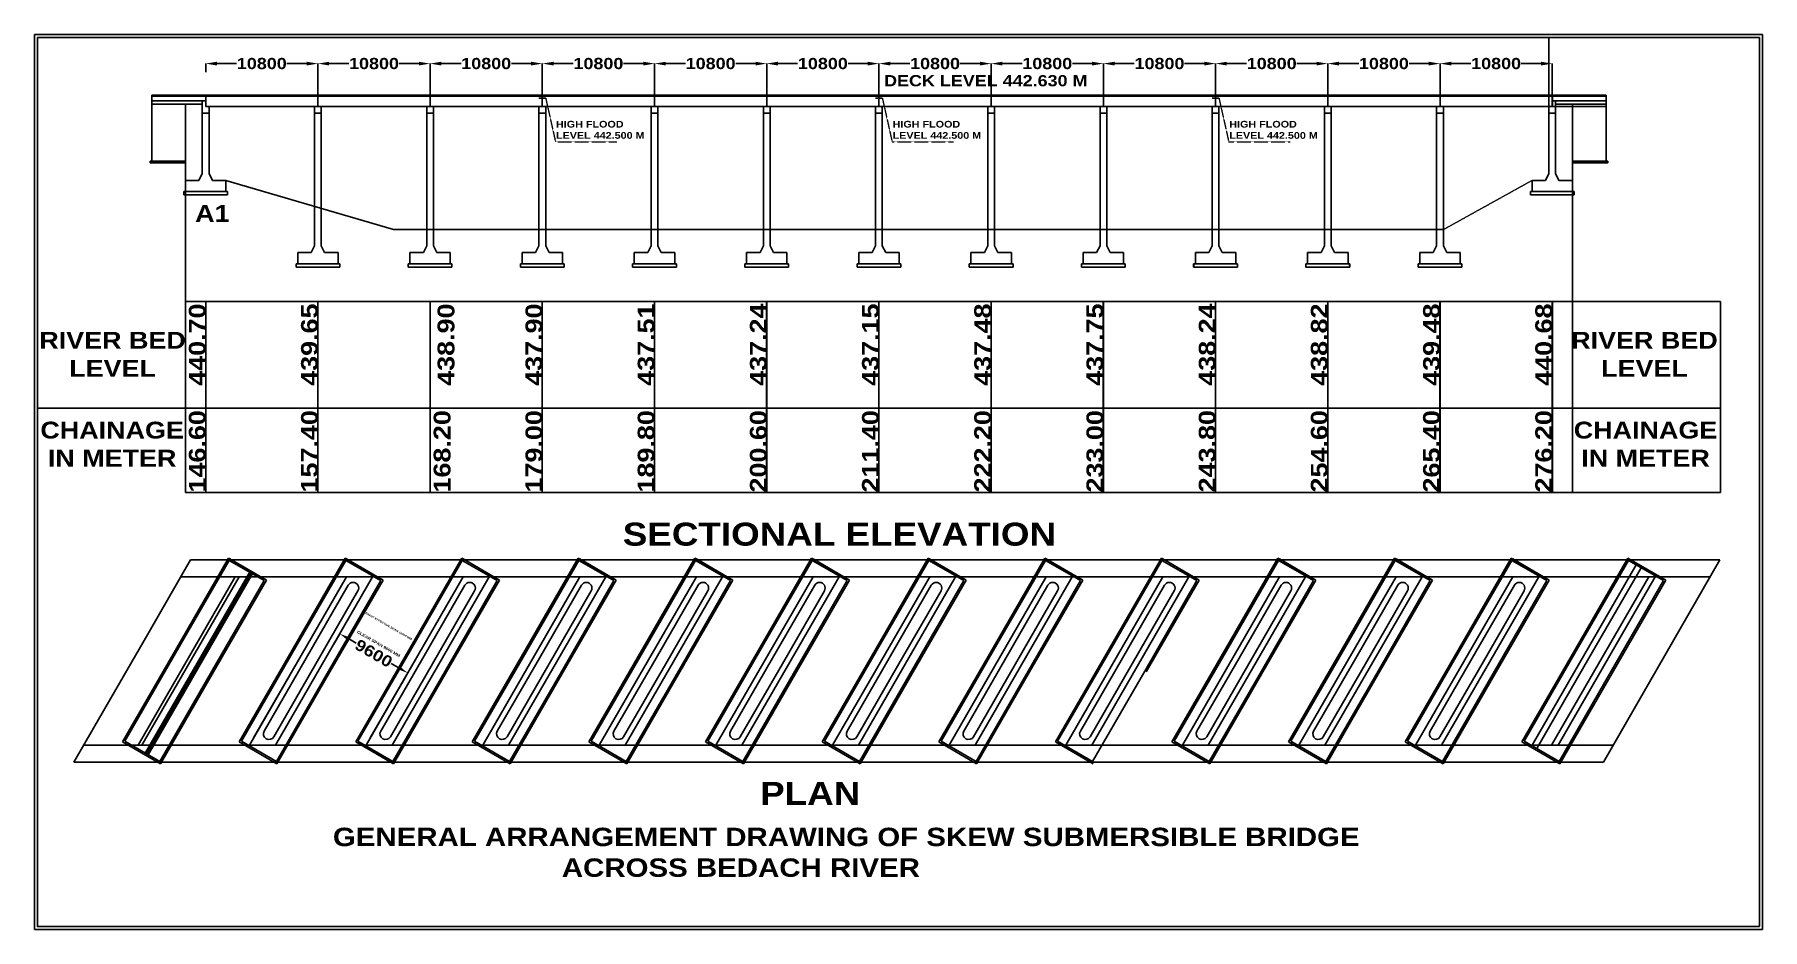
# Model space of a CAD drawing. Header units: millimetres. Extents: x -56099 to 97885, y -72951 to 6750.
import ezdxf

# ---------------------------------------------------------------- set-up
doc = ezdxf.new("R2010")
doc.units = ezdxf.units.MM
doc.linetypes.add('ACAD_ISO02W100', pattern=[15, 12, -3])
doc.styles.get("Standard").update_dxf_attribs({"font": ''})
doc.styles.get('Standard').set_extended_font_data('Arial Black')
doc.dimstyles.new('ISO-25', dxfattribs={"dimtxt": 1000, "dimasz": 1000, "dimexe": 1.25, "dimexo": 0.625, "dimtad": 0, "dimtxsty": 'Standard', "dimcen": 75, "dimadec": 0, "dimazin": 0, "dimtfac": 1, "dimtmove": 0, "dimatfit": 2, "dimfxl": 0, "dimarcsym": 0})

msp = doc.modelspace()

# ---------------------------------------------------------------- texts
for s, height, rotation, p in [('440.70', 1500, 90, (-40849.128, -24537.181)), ('439.65', 1500, 90, (-30849.128, -24537.181)), ('438.90', 1500, 90, (-18684.025, -24537.181)), ('437.90', 1500, 90, (-10849.128, -24537.181)), ('437.51', 1500, 90, (-849.128, -24537.181)), ('437.24', 1500, 90, (9150.872, -24537.181)), ('437.15', 1500, 90, (19140.872, -24537.181)), ('437.48', 1500, 90, (29140.872, -24537.181)), ('437.75', 1500, 90, (39140.872, -24537.181)), ('438.24', 1500, 90, (49150.872, -24527.181)), ('438.82', 1500, 90, (59140.872, -24537.181)), ('439.48', 1500, 90, (69140.872, -24537.181)), ('440.68', 1500, 90, (79140.872, -24537.181)), ('146.60', 1500, 90, (-40849.128, -34037.181)), ('157.40', 1500, 90, (-30849.128, -34037.181)), ('168.20', 1500, 90, (-19030.767, -34037.181)), ('179.00', 1500, 90, (-10849.128, -34037.181)), ('189.80', 1500, 90, (-849.128, -34037.181)), ('200.60', 1500, 90, (9150.872, -34037.181)), ('211.40', 1500, 90, (19140.872, -34037.181)), ('222.20', 1500, 90, (29140.872, -34037.181)), ('233.00', 1500, 90, (39140.872, -34037.181)), ('243.80', 1500, 90, (49150.872, -34027.181)), ('254.60', 1500, 90, (59140.872, -34037.181)), ('265.40', 1500, 90, (69140.872, -34037.181)), ('276.20', 1500, 90, (79140.872, -34037.181)), ('RIGHT EFFECTIVE SPAN 10000 MM', 175, 330, (-26638.627, -44826.143)), ('CLEAR SPAN 9600 MM', 250, 330, (-27394.892, -46533.462))]:
    msp.add_text(s, height=height, rotation=rotation).set_placement(p)
for s, insert, char_height, width, attachment_point in [('DECK LEVEL 442.630 M', (19606.638, 3142.549), 1000, 129966.81099, 1), ('HIGH FLOOD \\PLEVEL 442.500 M', (-9630.066, -933.041), 600, 92833.43642, 1), ('HIGH FLOOD \\PLEVEL 442.500 M', (20369.934, -933.041), 600, 92833.43642, 1), ('HIGH FLOOD \\PLEVEL 442.500 M', (50369.934, -933.041), 600, 92833.43642, 1), ('A1', (-41788.072, -8430.777), 1500, 1743.2511, 1), ('RIVER BED LEVEL', (-49146.856, -21726.018), 1500, 15000, 5), ('RIVER BED LEVEL', (87372.287, -21726.018), 1500, 15000, 5), ('CHAINAGE IN METER', (-49186.36, -29727.454), 1500, 15000, 5), ('CHAINAGE IN METER', (87465.013, -29727.454), 1500, 15000, 5), ('SECTIONAL ELEVATION', (-3678.363, -36720.138), 2050.3125, 761350.22043, 1), ('PLAN', (8562.981, -59807.454), 2050.3125, 761350.22043, 1), ('GENERAL ARRANGEMENT DRAWING OF SKEW SUBMERSIBLE BRIDGE\\P                            ACROSS BEDACH RIVER \\P       ', (-29512.243, -63893.228), 1640.25, 609080.17634, 1)]:
    msp.add_mtext(s, dxfattribs=dict(insert=insert, char_height=char_height, width=width, attachment_point=attachment_point))

# ---------------------------------------------------------------- blocks, each defined once
blk = doc.blocks.new('*D1')
at = {"color": 0, "lineweight": -2, "transparency": 16777216}
for p, q in [((-40849, 3390), (-40849, 4165)), ((-39849, 4164), (-38094, 4164)), ((-31849, 4164), (-33605, 4164)), ((-30849, 3390), (-30849, 4165))]:
    blk.add_line(p, q, dxfattribs=at)
at = {"color": 0, "transparency": 16777216}
for points in [[(-39849, 4331), (-39849, 3998), (-40849, 4164)], [(-31849, 4331), (-31849, 3998), (-30849, 4164)]]:
    blk.add_solid(points, dxfattribs=at)
at = {"layer": 'Defpoints', "color": 0, "transparency": 16777216}
for p in [(-40849, 3389), (-30849, 4164), (-30849, 3389)]:
    blk.add_point(p, dxfattribs=at)
at = {"color": 0, "transparency": 16777216, "insert": (-35849, 4164), "char_height": 1000, "attachment_point": 5}
blk.add_mtext('10800', dxfattribs=at)
blk = doc.blocks.new('*D2')
at = {"color": 0, "lineweight": -2, "transparency": 16777216}
for p, q in [((-30849, 3390), (-30849, 4165)), ((-29849, 4164), (-28094, 4164)), ((-21849, 4164), (-23605, 4164)), ((-20849, 3390), (-20849, 4165))]:
    blk.add_line(p, q, dxfattribs=at)
at = {"color": 0, "transparency": 16777216}
for points in [[(-29849, 4331), (-29849, 3998), (-30849, 4164)], [(-21849, 4331), (-21849, 3998), (-20849, 4164)]]:
    blk.add_solid(points, dxfattribs=at)
at = {"layer": 'Defpoints', "color": 0, "transparency": 16777216}
for p in [(-30849, 3389), (-20849, 4164), (-20849, 3389)]:
    blk.add_point(p, dxfattribs=at)
at = {"color": 0, "transparency": 16777216, "insert": (-25849, 4164), "char_height": 1000, "attachment_point": 5}
blk.add_mtext('10800', dxfattribs=at)
blk = doc.blocks.new('*D3')
at = {"color": 0, "lineweight": -2, "transparency": 16777216}
for p, q in [((-20849, 3390), (-20849, 4165)), ((-19849, 4164), (-18094, 4164)), ((-11849, 4164), (-13605, 4164)), ((-10849, 3390), (-10849, 4165))]:
    blk.add_line(p, q, dxfattribs=at)
at = {"color": 0, "transparency": 16777216}
for points in [[(-19849, 4331), (-19849, 3998), (-20849, 4164)], [(-11849, 4331), (-11849, 3998), (-10849, 4164)]]:
    blk.add_solid(points, dxfattribs=at)
at = {"layer": 'Defpoints', "color": 0, "transparency": 16777216}
for p in [(-20849, 3389), (-10849, 4164), (-10849, 3389)]:
    blk.add_point(p, dxfattribs=at)
at = {"color": 0, "transparency": 16777216, "insert": (-15849, 4164), "char_height": 1000, "attachment_point": 5}
blk.add_mtext('10800', dxfattribs=at)
blk = doc.blocks.new('*D20')
at = {"color": 0, "lineweight": -2, "transparency": 16777216}
for p, q in [((-29440, -47540), (-28904, -46612)), ((-28038, -47113), (-27442, -47457)), ((-23708, -49613), (-24305, -49269)), ((-23377, -51040), (-22842, -50112))]:
    blk.add_line(p, q, dxfattribs=at)
at = {"color": 0, "transparency": 16777216}
for points in [[(-27955, -46969), (-28122, -47257), (-28905, -46613)], [(-23625, -49469), (-23792, -49757), (-22842, -50113)]]:
    blk.add_solid(points, dxfattribs=at)
at = {"layer": 'Defpoints', "color": 0, "transparency": 16777216}
for p in [(-29440, -47540), (-22842, -50113), (-23378, -51040)]:
    blk.add_point(p, dxfattribs=at)
at = {"color": 0, "transparency": 16777216, "insert": (-25873, -48363), "char_height": 1000, "attachment_point": 5, "rotation": 330}
blk.add_mtext('9600', dxfattribs=at)
blk = doc.blocks.new('*D21')
at = {"color": 0, "lineweight": -2, "transparency": 16777216}
for p, q in [((9151, 3390), (9151, 4165)), ((10151, 4164), (11906, 4164)), ((18151, 4164), (16395, 4164)), ((19151, 3390), (19151, 4165))]:
    blk.add_line(p, q, dxfattribs=at)
at = {"color": 0, "transparency": 16777216}
for points in [[(10151, 4331), (10151, 3998), (9151, 4164)], [(18151, 4331), (18151, 3998), (19151, 4164)]]:
    blk.add_solid(points, dxfattribs=at)
at = {"layer": 'Defpoints', "color": 0, "transparency": 16777216}
for p in [(9151, 4164), (9151, 3389), (19151, 3389)]:
    blk.add_point(p, dxfattribs=at)
at = {"color": 0, "transparency": 16777216, "insert": (14151, 4164), "char_height": 1000, "attachment_point": 5}
blk.add_mtext('10800', dxfattribs=at)
blk = doc.blocks.new('*D22')
at = {"color": 0, "lineweight": -2, "transparency": 16777216}
for p, q in [((-849, 3390), (-849, 4165)), ((151, 4164), (1906, 4164)), ((8151, 4164), (6395, 4164)), ((9151, 3390), (9151, 4165))]:
    blk.add_line(p, q, dxfattribs=at)
at = {"color": 0, "transparency": 16777216}
for points in [[(151, 4331), (151, 3998), (-849, 4164)], [(8151, 4331), (8151, 3998), (9151, 4164)]]:
    blk.add_solid(points, dxfattribs=at)
at = {"layer": 'Defpoints', "color": 0, "transparency": 16777216}
for p in [(-849, 4164), (-849, 3389), (9151, 3389)]:
    blk.add_point(p, dxfattribs=at)
at = {"color": 0, "transparency": 16777216, "insert": (4151, 4164), "char_height": 1000, "attachment_point": 5}
blk.add_mtext('10800', dxfattribs=at)
blk = doc.blocks.new('*D23')
at = {"color": 0, "lineweight": -2, "transparency": 16777216}
for p, q in [((-10849, 3390), (-10849, 4165)), ((-9849, 4164), (-8094, 4164)), ((-1849, 4164), (-3605, 4164)), ((-849, 3390), (-849, 4165))]:
    blk.add_line(p, q, dxfattribs=at)
at = {"color": 0, "transparency": 16777216}
for points in [[(-9849, 4331), (-9849, 3998), (-10849, 4164)], [(-1849, 4331), (-1849, 3998), (-849, 4164)]]:
    blk.add_solid(points, dxfattribs=at)
at = {"layer": 'Defpoints', "color": 0, "transparency": 16777216}
for p in [(-10849, 3389), (-849, 4164), (-849, 3389)]:
    blk.add_point(p, dxfattribs=at)
at = {"color": 0, "transparency": 16777216, "insert": (-5849, 4164), "char_height": 1000, "attachment_point": 5}
blk.add_mtext('10800', dxfattribs=at)
blk = doc.blocks.new('*U24')
for p, q in [((-1689, 975), (3036, 9159)), ((-1689, 975), (3036, 9159)), ((-1689, 975), (3036, 9159)), ((-1559, 900), (3091, 8954)), ((-1559, 900), (3091, 8954)), ((5196, 9000), (0, 9000)), ((3036, 9159), (6414, 7209)), ((6414, 7209), (3036, 9159)), ((3036, 9159), (6414, 7209)), ((3036, 9159), (6414, 7209)), ((6414, 7209), (3036, 9159)), ((3091, 8954), (6209, 7154)), ((3091, 8954), (6209, 7154)), ((3091, 8954), (6209, 7154)), ((6414, 7209), (3166, 9084)), ((-5485, -7500), (3175, 7500)), ((-3175, -7500), (5485, 7500)), ((-433, 250), (3317, 6745)), ((5485, 7500), (0, 7500)), ((433, -250), (4183, 6245)), ((1559, -900), (6209, 7154)), ((1689, -975), (6414, 7209)), ((-1689, 975), (-6414, -7209)), ((-6209, -7154), (-1559, 900)), ((-433, 250), (-4183, -6245)), ((-3317, -6745), (433, -250)), ((-3091, -8954), (1559, -900)), ((-6414, -7209), (-3036, -9159)), ((-6414, -7209), (-3036, -9159)), ((-6414, -7209), (-3036, -9159)), ((-6209, -7154), (-3091, -8954)), ((-6209, -7154), (-3091, -8954)), ((-6209, -7154), (-3091, -8954))]:
    blk.add_line(p, q)
for centre, start, end in [((3750, 6495), 330, 150), ((3750, 6495), 330, 150), ((-3750, -6495), 150, 330), ((-3750, -6495), 150, 330), ((-3750, -6495), 150, 330), ((-3750, -6495), 150, 330)]:
    blk.add_arc(centre, 500, start, end)
blk = doc.blocks.new('*U25')
at = {"color": 0, "linetype": 'ByBlock', "lineweight": -2, "transparency": 16777216}
blk.add_blockref('*U24', (0, 0), dxfattribs=at)
blk = doc.blocks.new('*U26')
for p, q in [((-1689, 975), (3036, 9159)), ((-1689, 975), (3036, 9159)), ((-1689, 975), (3036, 9159)), ((-1559, 900), (3091, 8954)), ((-1559, 900), (3091, 8954)), ((5196, 9000), (0, 9000)), ((3036, 9159), (6414, 7209)), ((6414, 7209), (3036, 9159)), ((3036, 9159), (6414, 7209)), ((3036, 9159), (6414, 7209)), ((6414, 7209), (3036, 9159)), ((3091, 8954), (6209, 7154)), ((3091, 8954), (6209, 7154)), ((3091, 8954), (6209, 7154)), ((6414, 7209), (3166, 9084)), ((-5485, -7500), (3175, 7500)), ((-3175, -7500), (5485, 7500)), ((-433, 250), (3317, 6745)), ((5485, 7500), (0, 7500)), ((433, -250), (4183, 6245)), ((1559, -900), (6209, 7154)), ((1689, -975), (6414, 7209)), ((-1689, 975), (-6414, -7209)), ((-6209, -7154), (-1559, 900)), ((-433, 250), (-4183, -6245)), ((-3317, -6745), (433, -250)), ((-3091, -8954), (1559, -900)), ((-6414, -7209), (-3036, -9159)), ((-6414, -7209), (-3036, -9159)), ((-6414, -7209), (-3036, -9159)), ((-6209, -7154), (-3091, -8954)), ((-6209, -7154), (-3091, -8954)), ((-6209, -7154), (-3091, -8954))]:
    blk.add_line(p, q)
for centre, start, end in [((3750, 6495), 330, 150), ((3750, 6495), 330, 150), ((-3750, -6495), 150, 330), ((-3750, -6495), 150, 330), ((-3750, -6495), 150, 330), ((-3750, -6495), 150, 330)]:
    blk.add_arc(centre, 500, start, end)
blk = doc.blocks.new('*U27')
at = {"color": 0, "linetype": 'ByBlock', "lineweight": -2, "transparency": 16777216}
blk.add_blockref('*U26', (0, 0), dxfattribs=at)
blk = doc.blocks.new('*U28')
for p, q in [((-1689, 975), (3036, 9159)), ((-1689, 975), (3036, 9159)), ((-1689, 975), (3036, 9159)), ((-1559, 900), (3091, 8954)), ((-1559, 900), (3091, 8954)), ((5196, 9000), (0, 9000)), ((3036, 9159), (6414, 7209)), ((6414, 7209), (3036, 9159)), ((3036, 9159), (6414, 7209)), ((3036, 9159), (6414, 7209)), ((6414, 7209), (3036, 9159)), ((3091, 8954), (6209, 7154)), ((3091, 8954), (6209, 7154)), ((3091, 8954), (6209, 7154)), ((6414, 7209), (3166, 9084)), ((-5485, -7500), (3175, 7500)), ((-3175, -7500), (5485, 7500)), ((-433, 250), (3317, 6745)), ((5485, 7500), (0, 7500)), ((433, -250), (4183, 6245)), ((1559, -900), (6209, 7154)), ((1689, -975), (6414, 7209)), ((-1689, 975), (-6414, -7209)), ((-6209, -7154), (-1559, 900)), ((-433, 250), (-4183, -6245)), ((-3317, -6745), (433, -250)), ((-3091, -8954), (1559, -900)), ((-6414, -7209), (-3036, -9159)), ((-6414, -7209), (-3036, -9159)), ((-6414, -7209), (-3036, -9159)), ((-6209, -7154), (-3091, -8954)), ((-6209, -7154), (-3091, -8954)), ((-6209, -7154), (-3091, -8954))]:
    blk.add_line(p, q)
for centre, start, end in [((3750, 6495), 330, 150), ((3750, 6495), 330, 150), ((-3750, -6495), 150, 330), ((-3750, -6495), 150, 330), ((-3750, -6495), 150, 330), ((-3750, -6495), 150, 330)]:
    blk.add_arc(centre, 500, start, end)
blk = doc.blocks.new('*U29')
at = {"color": 0, "linetype": 'ByBlock', "lineweight": -2, "transparency": 16777216}
blk.add_blockref('*U28', (0, 0), dxfattribs=at)
blk = doc.blocks.new('*D30')
at = {"color": 0, "lineweight": -2, "transparency": 16777216}
for p, q in [((19151, 3390), (19151, 4165)), ((20151, 4164), (21906, 4164)), ((28151, 4164), (26395, 4164)), ((29151, 3390), (29151, 4165))]:
    blk.add_line(p, q, dxfattribs=at)
at = {"color": 0, "transparency": 16777216}
for points in [[(20151, 4331), (20151, 3998), (19151, 4164)], [(28151, 4331), (28151, 3998), (29151, 4164)]]:
    blk.add_solid(points, dxfattribs=at)
at = {"layer": 'Defpoints', "color": 0, "transparency": 16777216}
for p in [(19151, 4164), (19151, 3389), (29151, 3389)]:
    blk.add_point(p, dxfattribs=at)
at = {"color": 0, "transparency": 16777216, "insert": (24151, 4164), "char_height": 1000, "attachment_point": 5}
blk.add_mtext('10800', dxfattribs=at)
blk = doc.blocks.new('*D31')
at = {"color": 0, "lineweight": -2}
for p, q in [((-849, 3390), (-849, 4165)), ((151, 4164), (1906, 4164)), ((8151, 4164), (6395, 4164)), ((9151, 3390), (9151, 4165))]:
    blk.add_line(p, q, dxfattribs=at)
at = {"color": 0}
for points in [[(151, 4331), (151, 3998), (-849, 4164)], [(8151, 4331), (8151, 3998), (9151, 4164)]]:
    blk.add_solid(points, dxfattribs=at)
at = {"layer": 'Defpoints', "color": 0}
for p in [(-849, 3389), (9151, 4164), (9151, 3389)]:
    blk.add_point(p, dxfattribs=at)
at = {"color": 0, "insert": (4151, 4164), "char_height": 1000, "attachment_point": 5}
blk.add_mtext('10800', dxfattribs=at)
blk = doc.blocks.new('*D32')
at = {"color": 0, "lineweight": -2}
for p, q in [((9151, 3390), (9151, 4165)), ((10151, 4164), (11906, 4164)), ((18151, 4164), (16395, 4164)), ((19151, 3390), (19151, 4165))]:
    blk.add_line(p, q, dxfattribs=at)
at = {"color": 0}
for points in [[(10151, 4331), (10151, 3998), (9151, 4164)], [(18151, 4331), (18151, 3998), (19151, 4164)]]:
    blk.add_solid(points, dxfattribs=at)
at = {"layer": 'Defpoints', "color": 0}
for p in [(9151, 3389), (19151, 4164), (19151, 3389)]:
    blk.add_point(p, dxfattribs=at)
at = {"color": 0, "insert": (14151, 4164), "char_height": 1000, "attachment_point": 5}
blk.add_mtext('10800', dxfattribs=at)
blk = doc.blocks.new('*D33')
at = {"color": 0, "lineweight": -2}
for p, q in [((39151, 3390), (39151, 4165)), ((40151, 4164), (41906, 4164)), ((48151, 4164), (46395, 4164)), ((49151, 3390), (49151, 4165))]:
    blk.add_line(p, q, dxfattribs=at)
at = {"color": 0}
for points in [[(40151, 4331), (40151, 3998), (39151, 4164)], [(48151, 4331), (48151, 3998), (49151, 4164)]]:
    blk.add_solid(points, dxfattribs=at)
at = {"layer": 'Defpoints', "color": 0}
for p in [(39151, 4164), (39151, 3389), (49151, 3389)]:
    blk.add_point(p, dxfattribs=at)
at = {"color": 0, "insert": (44151, 4164), "char_height": 1000, "attachment_point": 5}
blk.add_mtext('10800', dxfattribs=at)
blk = doc.blocks.new('*D34')
at = {"color": 0, "lineweight": -2}
for p, q in [((29151, 3390), (29151, 4165)), ((30151, 4164), (31906, 4164)), ((38151, 4164), (36395, 4164)), ((39151, 3390), (39151, 4165))]:
    blk.add_line(p, q, dxfattribs=at)
at = {"color": 0}
for points in [[(30151, 4331), (30151, 3998), (29151, 4164)], [(38151, 4331), (38151, 3998), (39151, 4164)]]:
    blk.add_solid(points, dxfattribs=at)
at = {"layer": 'Defpoints', "color": 0}
for p in [(29151, 4164), (29151, 3389), (39151, 3389)]:
    blk.add_point(p, dxfattribs=at)
at = {"color": 0, "insert": (34151, 4164), "char_height": 1000, "attachment_point": 5}
blk.add_mtext('10800', dxfattribs=at)
blk = doc.blocks.new('*D35')
at = {"color": 0, "lineweight": -2}
for p, q in [((19151, 3390), (19151, 4165)), ((20151, 4164), (21906, 4164)), ((28151, 4164), (26395, 4164)), ((29151, 3390), (29151, 4165))]:
    blk.add_line(p, q, dxfattribs=at)
at = {"color": 0}
for points in [[(20151, 4331), (20151, 3998), (19151, 4164)], [(28151, 4331), (28151, 3998), (29151, 4164)]]:
    blk.add_solid(points, dxfattribs=at)
at = {"layer": 'Defpoints', "color": 0}
for p in [(19151, 3389), (29151, 4164), (29151, 3389)]:
    blk.add_point(p, dxfattribs=at)
at = {"color": 0, "insert": (24151, 4164), "char_height": 1000, "attachment_point": 5}
blk.add_mtext('10800', dxfattribs=at)
blk = doc.blocks.new('*D43')
at = {"color": 0, "lineweight": -2}
for p, q in [((69151, 3390), (69151, 4165)), ((70151, 4164), (71906, 4164)), ((78151, 4164), (76395, 4164)), ((79151, 3390), (79151, 4165))]:
    blk.add_line(p, q, dxfattribs=at)
at = {"color": 0}
for points in [[(70151, 4331), (70151, 3998), (69151, 4164)], [(78151, 4331), (78151, 3998), (79151, 4164)]]:
    blk.add_solid(points, dxfattribs=at)
at = {"layer": 'Defpoints', "color": 0}
for p in [(69151, 3389), (79151, 4164), (79151, 3389)]:
    blk.add_point(p, dxfattribs=at)
at = {"color": 0, "insert": (74151, 4164), "char_height": 1000, "attachment_point": 5}
blk.add_mtext('10800', dxfattribs=at)
blk = doc.blocks.new('*D46')
at = {"color": 0, "lineweight": -2}
for p, q in [((49151, 3390), (49151, 4165)), ((50151, 4164), (51906, 4164)), ((58151, 4164), (56395, 4164)), ((59151, 3390), (59151, 4165))]:
    blk.add_line(p, q, dxfattribs=at)
at = {"color": 0}
for points in [[(50151, 4331), (50151, 3998), (49151, 4164)], [(58151, 4331), (58151, 3998), (59151, 4164)]]:
    blk.add_solid(points, dxfattribs=at)
at = {"layer": 'Defpoints', "color": 0}
for p in [(49151, 3389), (59151, 4164), (59151, 3389)]:
    blk.add_point(p, dxfattribs=at)
at = {"color": 0, "insert": (54151, 4164), "char_height": 1000, "attachment_point": 5}
blk.add_mtext('10800', dxfattribs=at)
blk = doc.blocks.new('*D47')
at = {"color": 0, "lineweight": -2}
for p, q in [((59151, 3390), (59151, 4165)), ((60151, 4164), (61906, 4164)), ((68151, 4164), (66395, 4164)), ((69151, 3390), (69151, 4165))]:
    blk.add_line(p, q, dxfattribs=at)
at = {"color": 0}
for points in [[(60151, 4331), (60151, 3998), (59151, 4164)], [(68151, 4331), (68151, 3998), (69151, 4164)]]:
    blk.add_solid(points, dxfattribs=at)
at = {"layer": 'Defpoints', "color": 0}
for p in [(59151, 3389), (69151, 4164), (69151, 3389)]:
    blk.add_point(p, dxfattribs=at)
at = {"color": 0, "insert": (64151, 4164), "char_height": 1000, "attachment_point": 5}
blk.add_mtext('10800', dxfattribs=at)
blk = doc.blocks.new('*D48')
at = {"color": 0, "lineweight": -2}
for p, q in [((69151, 3390), (69151, 4165)), ((70151, 4164), (71906, 4164)), ((78151, 4164), (76395, 4164)), ((79151, 3390), (79151, 4165))]:
    blk.add_line(p, q, dxfattribs=at)
at = {"color": 0}
for points in [[(70151, 4331), (70151, 3998), (69151, 4164)], [(78151, 4331), (78151, 3998), (79151, 4164)]]:
    blk.add_solid(points, dxfattribs=at)
at = {"layer": 'Defpoints', "color": 0}
for p in [(69151, 4164), (69151, 3389), (79151, 3389)]:
    blk.add_point(p, dxfattribs=at)
at = {"color": 0, "insert": (74151, 4164), "char_height": 1000, "attachment_point": 5}
blk.add_mtext('10800', dxfattribs=at)

# ---------------------------------------------------------------- dimensions: what is measured, and where the dimension line sits
for base, p1, p2, picture, middle in [((-30849.128, 4164.212), (-40849.128, 3389.045), (-30849.128, 3389.045), '*D1', (-35849.128, 4164.212)), ((-20849.128, 4164.212), (-30849.128, 3389.045), (-20849.128, 3389.045), '*D2', (-25849.128, 4164.212)), ((-10849.128, 4164.212), (-20849.128, 3389.045), (-10849.128, 3389.045), '*D3', (-15849.128, 4164.212)), ((9150.872, 4164.212), (-849.128, 3389.045), (9150.872, 3389.045), '*D31', (4150.872, 4164.212)), ((19150.872, 4164.212), (9150.872, 3389.045), (19150.872, 3389.045), '*D32', (14150.872, 4164.212))]:
    dim = msp.add_linear_dim(base=base, p1=p1, p2=p2, text='10800', dimstyle='ISO-25')
    dim.commit()
    dim.dimension.update_dxf_attribs({"geometry": picture, "text_midpoint": middle})
for base, p1, p2, angle, picture, middle in [((-849.128, 4164.212), (-10849.128, 3389.045), (-849.128, 3389.045), 0, '*D23', (-5849.128, 4164.212)), ((-849.128, 4164.212), (9150.872, 3389.045), (-849.128, 3389.045), 180, '*D22', (4150.872, 4164.212)), ((9150.872, 4164.212), (19150.872, 3389.045), (9150.872, 3389.045), 180, '*D21', (14150.872, 4164.212)), ((19150.872, 4164.212), (29150.872, 3389.045), (19150.872, 3389.045), 180, '*D30', (24150.872, 4164.212)), ((29150.872, 4164.212), (19150.872, 3389.045), (29150.872, 3389.045), 0, '*D35', (24150.872, 4164.212)), ((29150.872, 4164.212), (39150.872, 3389.045), (29150.872, 3389.045), 180, '*D34', (34150.872, 4164.212)), ((39150.872, 4164.212), (49150.872, 3389.045), (39150.872, 3389.045), 180, '*D33', (44150.872, 4164.212)), ((59150.872, 4164.212), (49150.872, 3389.045), (59150.872, 3389.045), 0, '*D46', (54150.872, 4164.212)), ((69150.872, 4164.212), (59150.872, 3389.045), (69150.872, 3389.045), 0, '*D47', (64150.872, 4164.212)), ((79150.872, 4164.212), (69150.872, 3389.045), (79150.872, 3389.045), 0, '*D43', (74150.872, 4164.212)), ((69150.872, 4164.212), (79150.872, 3389.045), (69150.872, 3389.045), 180, '*D48', (74150.872, 4164.212))]:
    dim = msp.add_linear_dim(base=base, p1=p1, p2=p2, angle=angle, text='10800', dimstyle='ISO-25')
    dim.commit()
    dim.dimension.update_dxf_attribs({"geometry": picture, "text_midpoint": middle})
dim = msp.add_aligned_dim(p1=(-29439.892, -47540.38), p2=(-23377.715, -51040.38), distance=1070.767, text='9600', dimstyle='ISO-25')
dim.commit()
dim.dimension.update_dxf_attribs({"geometry": '*D20', "text_midpoint": (-25873.42, -48363.068)})

# ---------------------------------------------------------------- linework, layer by layer
for p, q in [((97884.629, 6750.189), (-56099.128, 6750.189)), ((-56099.128, 6750.189), (-56099.128, -72951.26)), ((-55849.128, 6500.189), (-55849.128, -72691.26)), ((97634.629, 6500.189), (-55849.128, 6500.189)), ((78850.872, 6500.189), (78850.872, -5632.633)), ((97634.629, 6500.189), (97634.629, -72701.26)), ((97884.629, 6750.189), (97884.629, -72951.26)), ((-30849.128, 3389.045), (-30849.128, 339.045)), ((-20849.128, 3389.045), (-20849.128, 339.045)), ((-10849.128, 3389.045), (-10849.128, 339.045)), ((-10849.128, 3389.045), (-10849.128, 339.045)), ((-849.128, 3389.045), (-849.128, 339.045)), ((-849.128, 3389.045), (-849.128, 339.045)), ((-849.128, 3389.045), (-849.128, 339.045)), ((9150.872, 3389.045), (9150.872, 339.045)), ((9150.872, 3389.045), (9150.872, 339.045)), ((19150.872, 3389.045), (19150.872, 339.045)), ((19150.872, 3389.045), (19150.872, 339.045)), ((19150.872, 3389.045), (19150.872, 339.045)), ((29150.872, 3389.045), (29150.872, 339.045)), ((29150.872, 3389.045), (29150.872, 339.045)), ((39150.872, 3389.045), (39150.872, 339.045)), ((49150.872, 3389.045), (49150.872, 339.045)), ((49150.872, 3389.045), (49150.872, 339.045)), ((59150.872, 3389.045), (59150.872, 339.045)), ((69150.872, 3389.045), (69150.872, 339.045)), ((69150.872, 3389.045), (69150.872, 339.045)), ((79150.872, 3389.045), (79150.872, 339.045)), ((-45649.128, 1339.045), (-45649.128, -4510.955)), ((-45649.128, 1339.045), (5644.458, 1339.045)), ((-45649.128, 1264.045), (5644.458, 1264.045)), ((-40849.128, 839.045), (-45649.128, 839.045)), ((-45649.128, 539.045), (-41159.128, 539.045)), ((-42649.128, 539.045), (-42649.128, -34037.181)), ((-41149.128, 839.045), (-41149.128, -5632.633)), ((-40849.128, 1264.045), (-40849.128, 339.045)), ((-40849.128, 339.045), (5644.458, 339.045)), ((-40824.128, 1264.045), (-40824.128, 339.045)), ((-40549.128, 339.045), (-40549.128, -5632.633)), ((-31149.128, 339.045), (-31149.128, -12070.955)), ((-30549.128, 339.045), (-30549.128, -12070.955)), ((-21149.128, 339.045), (-21149.128, -12070.955)), ((-20549.128, 339.045), (-20549.128, -12070.955)), ((33950.872, 1339.045), (-17342.715, 1339.045)), ((33950.872, 1264.045), (-17342.715, 1264.045)), ((78850.872, 339.045), (-17342.715, 339.045)), ((-11149.128, 1089.045), (-10549.128, 1089.045)), ((-11149.128, 339.045), (-11149.128, -10610.955)), ((-10549.128, 339.045), (-10549.128, -10610.955)), ((23950.872, 1339.045), (-7342.715, 1339.045)), ((23950.872, 1264.045), (-7342.715, 1264.045)), ((23950.872, 339.045), (-7342.715, 339.045)), ((-1149.128, 339.045), (-1149.128, -12070.955)), ((-549.128, 339.045), (-549.128, -12070.955)), ((8850.872, 339.045), (8850.872, -12070.955)), ((9450.872, 339.045), (9450.872, -12070.955)), ((18850.872, 1089.045), (19450.872, 1089.045)), ((18850.872, 339.045), (18850.872, -10610.955)), ((19450.872, 339.045), (19450.872, -10610.955)), ((53950.872, 1339.045), (22657.285, 1339.045)), ((53950.872, 1264.045), (22657.285, 1264.045)), ((28850.872, 339.045), (28850.872, -10610.955)), ((29450.872, 339.045), (29450.872, -10610.955)), ((83950.872, 1339.045), (32657.285, 1339.045)), ((83950.872, 1264.045), (32657.285, 1264.045)), ((79175.872, 339.045), (32657.285, 339.045)), ((38850.872, 339.045), (38850.872, -12070.955)), ((39450.872, 339.045), (39450.872, -12070.955)), ((44350.872, 1339.045), (75644.458, 1339.045)), ((44350.872, 1264.045), (75644.458, 1264.045)), ((48850.872, 1089.045), (49450.872, 1089.045)), ((48850.872, 339.045), (48850.872, -12070.955)), ((49450.872, 339.045), (49450.872, -12070.955)), ((58850.872, 339.045), (58850.872, -12070.955)), ((59450.872, 339.045), (59450.872, -12070.955)), ((64350.872, 1339.045), (83950.872, 1339.045)), ((64350.872, 1264.045), (83950.872, 1264.045)), ((68850.872, 339.045), (68850.872, -10610.955)), ((69450.872, 339.045), (69450.872, -10610.955)), ((74350.872, 1339.045), (83950.872, 1339.045)), ((74350.872, 1264.045), (83950.872, 1264.045)), ((74350.872, 339.045), (83950.872, 339.045)), ((79150.872, 1264.045), (79150.872, 339.045)), ((79175.872, 1264.045), (79175.872, 339.045)), ((79175.872, 839.045), (83950.872, 839.045)), ((79450.872, 839.045), (79450.872, -5632.633)), ((79450.872, 339.045), (83950.872, 339.045)), ((83950.872, 539.045), (79460.872, 539.045)), ((80950.872, 539.045), (80950.872, -34037.181)), ((83950.872, 1339.045), (83950.872, -4510.955)), ((-41149.128, -260.955), (-40549.128, -260.955)), ((-31149.128, -260.955), (-30549.128, -260.955)), ((-21149.128, -260.955), (-20549.128, -260.955)), ((-11149.128, -260.955), (-10549.128, -260.955)), ((-1149.128, -260.955), (-549.128, -260.955)), ((-1149.128, -860.955), (-1149.128, -10610.955)), ((-549.128, -860.955), (-549.128, -10610.955)), ((8850.872, -260.955), (9450.872, -260.955)), ((8850.872, -860.955), (8850.872, -12070.955)), ((9450.872, -860.955), (9450.872, -12070.955)), ((18850.872, -260.955), (19450.872, -260.955)), ((18850.872, -860.955), (18850.872, -12070.955)), ((19450.872, -860.955), (19450.872, -12070.955)), ((28850.872, -260.955), (29450.872, -260.955)), ((38850.872, -260.955), (39450.872, -260.955)), ((48850.872, -260.955), (49450.872, -260.955)), ((48850.872, -860.955), (48850.872, -12070.955)), ((49450.872, -860.955), (49450.872, -12070.955)), ((58850.872, -260.955), (59450.872, -260.955)), ((68850.872, -260.955), (69450.872, -260.955)), ((79450.872, -260.955), (78850.872, -260.955)), ((-45799.128, -4510.955), (-42649.128, -4510.955)), ((-45799.128, -4510.955), (-45799.128, -4660.955)), ((84100.872, -4510.955), (80950.872, -4510.955)), ((84100.872, -4510.955), (84100.872, -4660.955)), ((-45799.128, -4660.955), (-42649.128, -4660.955)), ((-41149.128, -5632.633), (-41449.128, -6232.633)), ((-40549.128, -5632.633), (-40249.128, -6232.633)), ((78850.872, -5632.633), (78550.872, -6232.633)), ((79450.872, -5632.633), (79750.872, -6232.633)), ((84100.872, -4660.955), (80950.872, -4660.955)), ((-42799.128, -7232.633), (-38899.128, -7232.633)), ((-42799.128, -7232.633), (-42799.128, -7532.633)), ((-42799.128, -7532.633), (-38899.128, -7532.633)), ((-42649.128, -6232.633), (-41449.128, -6232.633)), ((-40249.128, -6232.633), (-39049.128, -6232.633)), ((-39049.128, -6232.633), (-39049.128, -7232.633)), ((-39049.128, -6232.633), (-24098.62, -10610.955)), ((-38899.128, -7232.633), (-38899.128, -7532.633)), ((81100.872, -7232.633), (77200.872, -7232.633)), ((77200.872, -7232.633), (77200.872, -7532.633)), ((81100.872, -7532.633), (77200.872, -7532.633)), ((77350.872, -6232.633), (77350.872, -7232.633)), ((78550.872, -6232.633), (77350.872, -6232.633)), ((80950.872, -6232.633), (79750.872, -6232.633)), ((81100.872, -7232.633), (81100.872, -7532.633)), ((-24098.62, -10610.955), (-10849.128, -10610.955)), ((-24098.62, -10610.955), (-10849.128, -10610.955)), ((-14098.62, -10610.955), (-849.128, -10610.955)), ((-11149.128, -10610.955), (-849.128, -10610.955)), ((-11149.128, -10610.955), (-11149.128, -12070.955)), ((2400.364, -10610.955), (-10849.128, -10610.955)), ((2400.364, -10610.955), (-10849.128, -10610.955)), ((-10549.128, -12070.955), (-10549.128, -10304.873)), ((-1149.128, -12070.955), (-1149.128, -10610.955)), ((12400.364, -10610.955), (-849.128, -10610.955)), ((12400.364, -10610.955), (-849.128, -10610.955)), ((-549.128, -10610.955), (-549.128, -12070.955)), ((5901.38, -10610.955), (19150.872, -10610.955)), ((5901.38, -10610.955), (19150.872, -10610.955)), ((15901.38, -10610.955), (29150.872, -10610.955)), ((18850.872, -10610.955), (29150.872, -10610.955)), ((18850.872, -10610.955), (18850.872, -12070.955)), ((32400.364, -10610.955), (19150.872, -10610.955)), ((32400.364, -10610.955), (19150.872, -10610.955)), ((19450.872, -12070.955), (19450.872, -10304.873)), ((28850.872, -12070.955), (28850.872, -10610.955)), ((42400.364, -10610.955), (29150.872, -10610.955)), ((42400.364, -10610.955), (29150.872, -10610.955)), ((29450.872, -10610.955), (29450.872, -12070.955)), ((42400.364, -10610.955), (55901.38, -10610.955)), ((55901.38, -10610.955), (69150.872, -10610.955)), ((55901.38, -10610.955), (69150.872, -10610.955)), ((68850.872, -10610.955), (68850.872, -12070.955)), ((69450.872, -10610.955), (69150.872, -10610.955)), ((69450.872, -10610.955), (69150.872, -10610.955)), ((69450.872, -12070.955), (69450.872, -10610.955)), ((-31149.128, -12070.955), (-31449.128, -12670.955)), ((-30549.128, -12070.955), (-30249.128, -12670.955)), ((-21149.128, -12070.955), (-21449.128, -12670.955)), ((-20549.128, -12070.955), (-20249.128, -12670.955)), ((-11149.128, -12070.955), (-11449.128, -12670.955)), ((-10549.128, -12070.955), (-10249.128, -12670.955)), ((-1149.128, -12070.955), (-1449.128, -12670.955)), ((-1149.128, -12070.955), (-1449.128, -12670.955)), ((-549.128, -12070.955), (-249.128, -12670.955)), ((-549.128, -12070.955), (-249.128, -12670.955)), ((8850.872, -12070.955), (8550.872, -12670.955)), ((8850.872, -12070.955), (8550.872, -12670.955)), ((9450.872, -12070.955), (9750.872, -12670.955)), ((9450.872, -12070.955), (9750.872, -12670.955)), ((18850.872, -12070.955), (18550.872, -12670.955)), ((18850.872, -12070.955), (18550.872, -12670.955)), ((19450.872, -12070.955), (19750.872, -12670.955)), ((19450.872, -12070.955), (19750.872, -12670.955)), ((28850.872, -12070.955), (28550.872, -12670.955)), ((29450.872, -12070.955), (29750.872, -12670.955)), ((38850.872, -12070.955), (38550.872, -12670.955)), ((39450.872, -12070.955), (39750.872, -12670.955)), ((48850.872, -12070.955), (48550.872, -12670.955)), ((48850.872, -12070.955), (48550.872, -12670.955)), ((49450.872, -12070.955), (49750.872, -12670.955)), ((49450.872, -12070.955), (49750.872, -12670.955)), ((58850.872, -12070.955), (58550.872, -12670.955)), ((59450.872, -12070.955), (59750.872, -12670.955)), ((68850.872, -12070.955), (68550.872, -12670.955)), ((69450.872, -12070.955), (69750.872, -12670.955)), ((-32799.128, -13670.955), (-32799.128, -13970.955)), ((-32799.128, -13670.955), (-28899.128, -13670.955)), ((-32649.128, -12670.955), (-31449.128, -12670.955)), ((-32649.128, -12670.955), (-32649.128, -13670.955)), ((-30249.128, -12670.955), (-29049.128, -12670.955)), ((-29049.128, -12670.955), (-29049.128, -13670.955)), ((-28899.128, -13670.955), (-28899.128, -13970.955)), ((-22799.128, -13670.955), (-18899.128, -13670.955)), ((-22799.128, -13670.955), (-22799.128, -13970.955)), ((-22649.128, -12670.955), (-22649.128, -13670.955)), ((-22649.128, -12670.955), (-21449.128, -12670.955)), ((-20249.128, -12670.955), (-19049.128, -12670.955)), ((-19049.128, -12670.955), (-19049.128, -13670.955)), ((-18899.128, -13670.955), (-18899.128, -13970.955)), ((-12799.128, -13670.955), (-8899.128, -13670.955)), ((-12799.128, -13670.955), (-12799.128, -13970.955)), ((-12649.128, -12670.955), (-12649.128, -13670.955)), ((-12649.128, -12670.955), (-11449.128, -12670.955)), ((-10249.128, -12670.955), (-9049.128, -12670.955)), ((-9049.128, -12670.955), (-9049.128, -13670.955)), ((-8899.128, -13670.955), (-8899.128, -13970.955)), ((-2799.128, -13670.955), (1100.872, -13670.955)), ((-2799.128, -13670.955), (-2799.128, -13970.955)), ((-2799.128, -13670.955), (-2799.128, -13970.955)), ((-2799.128, -13670.955), (1100.872, -13670.955)), ((-2649.128, -12670.955), (-2649.128, -13670.955)), ((-2649.128, -12670.955), (-1449.128, -12670.955)), ((-2649.128, -12670.955), (-1449.128, -12670.955)), ((-2649.128, -12670.955), (-2649.128, -13670.955)), ((-249.128, -12670.955), (950.872, -12670.955)), ((-249.128, -12670.955), (950.872, -12670.955)), ((950.872, -12670.955), (950.872, -13670.955)), ((950.872, -12670.955), (950.872, -13670.955)), ((1100.872, -13670.955), (1100.872, -13970.955)), ((1100.872, -13670.955), (1100.872, -13970.955)), ((11100.872, -13670.955), (7200.872, -13670.955)), ((7200.872, -13670.955), (7200.872, -13970.955)), ((7200.872, -13670.955), (11100.872, -13670.955)), ((7200.872, -13670.955), (7200.872, -13970.955)), ((7350.872, -12670.955), (7350.872, -13670.955)), ((8550.872, -12670.955), (7350.872, -12670.955)), ((7350.872, -12670.955), (7350.872, -13670.955)), ((7350.872, -12670.955), (8550.872, -12670.955)), ((10950.872, -12670.955), (9750.872, -12670.955)), ((9750.872, -12670.955), (10950.872, -12670.955)), ((10950.872, -12670.955), (10950.872, -13670.955)), ((10950.872, -12670.955), (10950.872, -13670.955)), ((11100.872, -13670.955), (11100.872, -13970.955)), ((11100.872, -13670.955), (11100.872, -13970.955)), ((17200.872, -13670.955), (17200.872, -13970.955)), ((21100.872, -13670.955), (17200.872, -13670.955)), ((17200.872, -13670.955), (21100.872, -13670.955)), ((17200.872, -13670.955), (17200.872, -13970.955)), ((18550.872, -12670.955), (17350.872, -12670.955)), ((17350.872, -12670.955), (17350.872, -13670.955)), ((17350.872, -12670.955), (17350.872, -13670.955)), ((17350.872, -12670.955), (18550.872, -12670.955)), ((20950.872, -12670.955), (19750.872, -12670.955)), ((19750.872, -12670.955), (20950.872, -12670.955)), ((20950.872, -12670.955), (20950.872, -13670.955)), ((20950.872, -12670.955), (20950.872, -13670.955)), ((21100.872, -13670.955), (21100.872, -13970.955)), ((21100.872, -13670.955), (21100.872, -13970.955)), ((27200.872, -13670.955), (31100.872, -13670.955)), ((27200.872, -13670.955), (27200.872, -13970.955)), ((27350.872, -12670.955), (27350.872, -13670.955)), ((27350.872, -12670.955), (28550.872, -12670.955)), ((29750.872, -12670.955), (30950.872, -12670.955)), ((30950.872, -12670.955), (30950.872, -13670.955)), ((31100.872, -13670.955), (31100.872, -13970.955)), ((37190.872, -13670.955), (37190.872, -13970.955)), ((37190.872, -13670.955), (41090.872, -13670.955)), ((41100.872, -13670.955), (37200.872, -13670.955)), ((37200.872, -13670.955), (37200.872, -13970.955)), ((37350.872, -12670.955), (37350.872, -13670.955)), ((38550.872, -12670.955), (37350.872, -12670.955)), ((40950.872, -12670.955), (39750.872, -12670.955)), ((40950.872, -12670.955), (40950.872, -13670.955)), ((41090.872, -13670.955), (41090.872, -13970.955)), ((41100.872, -13670.955), (41100.872, -13970.955)), ((47190.872, -13670.955), (51090.872, -13670.955)), ((47190.872, -13670.955), (47190.872, -13970.955)), ((47200.872, -13670.955), (47200.872, -13970.955)), ((51100.872, -13670.955), (47200.872, -13670.955)), ((47200.872, -13670.955), (47200.872, -13970.955)), ((47200.872, -13670.955), (51100.872, -13670.955)), ((48550.872, -12670.955), (47350.872, -12670.955)), ((47350.872, -12670.955), (47350.872, -13670.955)), ((47350.872, -12670.955), (48550.872, -12670.955)), ((47350.872, -12670.955), (47350.872, -13670.955)), ((50950.872, -12670.955), (49750.872, -12670.955)), ((49750.872, -12670.955), (50950.872, -12670.955)), ((50950.872, -12670.955), (50950.872, -13670.955)), ((50950.872, -12670.955), (50950.872, -13670.955)), ((51090.872, -13670.955), (51090.872, -13970.955)), ((51100.872, -13670.955), (51100.872, -13970.955)), ((51100.872, -13670.955), (51100.872, -13970.955)), ((57190.872, -13670.955), (61090.872, -13670.955)), ((57190.872, -13670.955), (57190.872, -13970.955)), ((57200.872, -13670.955), (61100.872, -13670.955)), ((57200.872, -13670.955), (57200.872, -13970.955)), ((57350.872, -12670.955), (57350.872, -13670.955)), ((57350.872, -12670.955), (58550.872, -12670.955)), ((59750.872, -12670.955), (60950.872, -12670.955)), ((60950.872, -12670.955), (60950.872, -13670.955)), ((61090.872, -13670.955), (61090.872, -13970.955)), ((61100.872, -13670.955), (61100.872, -13970.955)), ((67190.872, -13670.955), (71090.872, -13670.955)), ((67190.872, -13670.955), (67190.872, -13970.955)), ((67190.872, -13670.955), (67190.872, -13970.955)), ((67190.872, -13670.955), (71090.872, -13670.955)), ((71100.872, -13670.955), (67200.872, -13670.955)), ((67200.872, -13670.955), (67200.872, -13970.955)), ((67350.872, -12670.955), (67350.872, -13670.955)), ((68550.872, -12670.955), (67350.872, -12670.955)), ((70950.872, -12670.955), (69750.872, -12670.955)), ((70950.872, -12670.955), (70950.872, -13670.955)), ((71090.872, -13670.955), (71090.872, -13970.955)), ((71090.872, -13670.955), (71090.872, -13970.955)), ((71100.872, -13670.955), (71100.872, -13970.955)), ((-32799.128, -13970.955), (-28899.128, -13970.955)), ((-22799.128, -13970.955), (-18899.128, -13970.955)), ((-12799.128, -13970.955), (-8899.128, -13970.955)), ((-2799.128, -13970.955), (1100.872, -13970.955)), ((-2799.128, -13970.955), (1100.872, -13970.955)), ((11100.872, -13970.955), (7200.872, -13970.955)), ((7200.872, -13970.955), (11100.872, -13970.955)), ((21100.872, -13970.955), (17200.872, -13970.955)), ((17200.872, -13970.955), (21100.872, -13970.955)), ((27200.872, -13970.955), (31100.872, -13970.955)), ((37190.872, -13970.955), (41090.872, -13970.955)), ((41100.872, -13970.955), (37200.872, -13970.955)), ((47190.872, -13970.955), (51090.872, -13970.955)), ((51100.872, -13970.955), (47200.872, -13970.955)), ((47200.872, -13970.955), (51100.872, -13970.955)), ((57190.872, -13970.955), (61090.872, -13970.955)), ((57200.872, -13970.955), (61100.872, -13970.955)), ((67190.872, -13970.955), (71090.872, -13970.955)), ((67190.872, -13970.955), (71090.872, -13970.955)), ((71100.872, -13970.955), (67200.872, -13970.955)), ((-55849.128, -17037.181), (-55849.128, -34037.181)), ((-55849.128, -17037.181), (-55849.128, -34037.181)), ((94150.872, -17037.181), (-42649.128, -17037.181)), ((-40849.128, -17037.181), (-40849.128, -34037.181)), ((-40849.128, -17037.181), (-40849.128, -34037.181)), ((-40849.128, -17037.181), (-40849.128, -34037.181)), ((-30849.128, -17037.181), (-30849.128, -34037.181)), ((-30849.128, -17037.181), (-30849.128, -34037.181)), ((-20849.128, -17037.181), (-20849.128, -34037.181)), ((-20849.128, -17037.181), (-20849.128, -34037.181)), ((-10849.128, -17037.181), (-10849.128, -34037.181)), ((-10849.128, -17037.181), (-10849.128, -34037.181)), ((-849.128, -17037.181), (-849.128, -34037.181)), ((-849.128, -17037.181), (-849.128, -34037.181)), ((9140.872, -17037.181), (9140.872, -34037.181)), ((9140.872, -17037.181), (9140.872, -34037.181)), ((9150.872, -17037.181), (9150.872, -34037.181)), ((9150.872, -17037.181), (9150.872, -34037.181)), ((9150.872, -17037.181), (9150.872, -26527.181)), ((19140.872, -17037.181), (19140.872, -34037.181)), ((19150.872, -17037.181), (19150.872, -34037.181)), ((29140.872, -17037.181), (29140.872, -34037.181)), ((29140.872, -17037.181), (29140.872, -34037.181)), ((29140.872, -17037.181), (29140.872, -34037.181)), ((29150.872, -17037.181), (29150.872, -34037.181)), ((29150.872, -17037.181), (29150.872, -26527.181)), ((39140.872, -17037.181), (39140.872, -34037.181)), ((39140.872, -17037.181), (39140.872, -34037.181)), ((39150.872, -17027.181), (39150.872, -34027.181)), ((39150.872, -17027.181), (39150.872, -34027.181)), ((39160.872, -17027.181), (39160.872, -34027.181)), ((39160.872, -17027.181), (39160.872, -26517.181)), ((49140.872, -17037.181), (49140.872, -34037.181)), ((49140.872, -17037.181), (49140.872, -34037.181)), ((49150.872, -17027.181), (49150.872, -34027.181)), ((49150.872, -17037.181), (49150.872, -34037.181)), ((49150.872, -17037.181), (49150.872, -26527.181)), ((59140.872, -17037.181), (59140.872, -34037.181)), ((59140.872, -17037.181), (59140.872, -34037.181)), ((59150.872, -17027.181), (59150.872, -34027.181)), ((59150.872, -17027.181), (59150.872, -34027.181)), ((59150.872, -17027.181), (59150.872, -34027.181)), ((59150.872, -17037.181), (59150.872, -34037.181)), ((59160.872, -17027.181), (59160.872, -34027.181)), ((59160.872, -17027.181), (59160.872, -26517.181)), ((69140.872, -17037.181), (69140.872, -34037.181)), ((69140.872, -17037.181), (69140.872, -34037.181)), ((69150.872, -17027.181), (69150.872, -34027.181)), ((69150.872, -17027.181), (69150.872, -34027.181)), ((69150.872, -17027.181), (69150.872, -26517.181)), ((69150.872, -17027.181), (69150.872, -34027.181)), ((69150.872, -17037.181), (69150.872, -34037.181)), ((69150.872, -17037.181), (69150.872, -34037.181)), ((69150.872, -17037.181), (69150.872, -26527.181)), ((69150.872, -17037.181), (69150.872, -34037.181)), ((69160.872, -17027.181), (69160.872, -34027.181)), ((79140.872, -17037.181), (79140.872, -34037.181)), ((79140.872, -17037.181), (79140.872, -34037.181)), ((79140.872, -17037.181), (79140.872, -26527.181)), ((79150.872, -17027.181), (79150.872, -34027.181)), ((79150.872, -17027.181), (79150.872, -34027.181)), ((79150.872, -17037.181), (79150.872, -34037.181)), ((79150.872, -17037.181), (79150.872, -34037.181)), ((79150.872, -17037.181), (79150.872, -34037.181)), ((79150.872, -17037.181), (79150.872, -34037.181)), ((79160.872, -17027.181), (79160.872, -34027.181)), ((79160.872, -17027.181), (79160.872, -26517.181)), ((94150.872, -17037.181), (94150.872, -34037.181)), ((94150.872, -17037.181), (94150.872, -34037.181)), ((-55849.128, -26537.181), (30940.872, -26537.181)), ((-5859.128, -26537.181), (80930.872, -26537.181)), ((14140.872, -26537.181), (94150.872, -26537.181)), ((94150.872, -34037.181), (-42649.128, -34037.181)), ((-48061.769, -56194.416), (-38686.769, -39956.44)), ((-43541.673, -48065.38), (-38816.673, -39881.44)), ((-43541.673, -48065.38), (-38816.673, -39881.44)), ((-38816.673, -39881.44), (-35439.174, -41831.44)), ((-35439.174, -41831.44), (-38816.673, -39881.44)), ((-38816.673, -39881.44), (-35439.174, -41831.44)), ((-35439.174, -41831.44), (-38686.769, -39956.44)), ((-37669.464, -56194.416), (-28294.464, -39956.44)), ((-33149.368, -48065.38), (-28424.368, -39881.44)), ((-33149.368, -48065.38), (-28424.368, -39881.44)), ((-28424.368, -39881.44), (-25046.869, -41831.44)), ((-25046.869, -41831.44), (-28424.368, -39881.44)), ((-28424.368, -39881.44), (-25046.869, -41831.44)), ((-25046.869, -41831.44), (-28294.464, -39956.44)), ((-27277.159, -56194.416), (-17902.159, -39956.44)), ((-22757.063, -48065.38), (-18032.063, -39881.44)), ((-22757.063, -48065.38), (-18032.063, -39881.44)), ((-18032.063, -39881.44), (-14654.564, -41831.44)), ((-14654.564, -41831.44), (-18032.063, -39881.44)), ((-18032.063, -39881.44), (-14654.564, -41831.44)), ((-14654.564, -41831.44), (-17902.159, -39956.44)), ((-16884.769, -56194.416), (-7509.769, -39956.44)), ((18811.242, -48065.38), (23536.242, -39881.44)), ((18811.327, -48065.38), (23536.327, -39881.44)), ((18811.327, -48065.38), (23536.327, -39881.44)), ((23536.242, -39881.44), (26913.741, -41831.44)), ((26913.741, -41831.44), (23536.242, -39881.44)), ((23536.327, -39881.44), (26913.826, -41831.44)), ((26913.826, -41831.44), (23536.327, -39881.44)), ((23536.327, -39881.44), (26913.826, -41831.44)), ((26913.826, -41831.44), (23666.231, -39956.44)), ((70771.242, -48065.38), (75496.242, -39881.44)), ((70771.327, -48065.38), (75496.327, -39881.44)), ((70771.327, -48065.38), (75496.327, -39881.44)), ((75496.242, -39881.44), (78873.741, -41831.44)), ((78873.741, -41831.44), (75496.242, -39881.44)), ((75496.327, -39881.44), (78873.826, -41831.44)), ((78873.826, -41831.44), (75496.327, -39881.44)), ((75496.327, -39881.44), (78873.826, -41831.44)), ((78873.826, -41831.44), (75626.231, -39956.44)), ((81164.242, -48065.38), (85889.242, -39881.44)), ((81164.327, -48065.38), (85889.327, -39881.44)), ((81164.327, -48065.38), (85889.327, -39881.44)), ((89266.741, -41831.44), (85889.242, -39881.44)), ((-46875.87, -56540.38), (-38215.616, -41540.38)), ((-46529.46, -56540.38), (-37869.206, -41540.38)), ((-46243.115, -57244.416), (-36868.115, -41006.44)), ((-46156.513, -57294.416), (-36781.513, -41056.44)), ((-46069.91, -57344.416), (-36694.91, -41106.44)), ((-46009.845, -46640.38), (-42199.333, -40040.38)), ((-45983.308, -57394.416), (-36608.308, -41156.44)), ((-43411.769, -48140.38), (-38761.769, -40086.343)), ((-15583.486, -41540.38), (-43065.359, -41540.38)), ((-15872.161, -40040.38), (-42199.333, -40040.38)), ((-38761.769, -40086.343), (-35644.077, -41886.343)), ((-38761.769, -40086.343), (-35644.077, -41886.343)), ((-25975.791, -41540.38), (-38215.616, -41540.38)), ((-36656.771, -40040.38), (-37811.471, -40040.38)), ((-26264.466, -40040.38), (-37811.471, -40040.38)), ((-33019.464, -48140.38), (-28369.464, -40086.343)), ((-32326.644, -48540.38), (-28285.192, -41540.38)), ((-32326.644, -48540.38), (-28285.192, -41540.38)), ((62.706, -40040.38), (-30895.761, -40040.38)), ((-803.319, -41540.38), (-30895.761, -41540.38)), ((-30594.593, -49540.38), (-25975.791, -41540.38)), ((-30594.593, -49540.38), (-25975.791, -41540.38)), ((-28369.464, -40086.343), (-25251.773, -41886.343)), ((-25850.999, -41540.38), (-25251.773, -41886.343)), ((-22627.159, -48140.38), (-17977.159, -40086.343)), ((-21934.339, -48540.38), (-17892.887, -41540.38)), ((-21934.339, -48540.38), (-17892.887, -41540.38)), ((-20202.288, -49540.38), (-15583.486, -41540.38)), ((-20202.288, -49540.38), (-15583.486, -41540.38)), ((-17977.159, -40086.343), (-14859.468, -41886.343)), ((-17977.159, -40086.343), (-14859.468, -41886.343)), ((-10849.128, -40040.38), (59705.496, -40040.38)), ((4912.534, -40040.38), (-10675.923, -40040.38)), ((5201.209, -41540.38), (-10675.923, -41540.38)), ((15304.839, -40040.38), (-10111.065, -40040.38)), ((59705.496, -41540.38), (-10111.065, -41540.38)), ((15015.249, -56540.38), (23675.503, -41540.38)), ((17324.65, -56540.38), (25984.904, -41540.38)), ((18941.146, -48140.38), (23591.146, -40086.343)), ((18941.231, -48140.38), (23591.231, -40086.343)), ((25696.229, -40040.38), (20500.077, -40040.38)), ((59705.496, -40040.38), (20500.077, -40040.38)), ((25984.904, -41540.38), (20500.077, -41540.38)), ((59705.496, -41540.38), (20500.077, -41540.38)), ((59705.496, -40040.38), (21064.935, -40040.38)), ((23591.146, -40086.343), (26708.837, -41886.343)), ((23591.231, -40086.343), (26708.923, -41886.343)), ((23591.231, -40086.343), (26708.923, -41886.343)), ((30556.247, -41540.38), (69761.667, -41540.38)), ((59705.496, -40040.38), (30892.077, -40040.38)), ((59705.496, -41540.38), (30892.077, -41540.38)), ((59224.839, -40040.38), (33808.935, -40040.38)), ((38596.247, -40040.38), (67409.667, -40040.38)), ((38596.247, -40040.38), (77801.667, -40040.38)), ((38596.247, -40040.38), (77236.809, -40040.38)), ((38596.247, -41540.38), (67409.667, -41540.38)), ((38596.247, -41540.38), (77801.667, -41540.38)), ((56872.534, -40040.38), (41284.077, -40040.38)), ((57161.209, -41540.38), (41284.077, -41540.38)), ((67264.839, -40040.38), (41848.935, -40040.38)), ((57203.503, -41540.38), (90111.554, -41540.38)), ((59224.839, -40040.38), (94100.929, -40040.38)), ((66975.249, -56540.38), (75635.503, -41540.38)), ((69284.65, -56540.38), (77944.904, -41540.38)), ((70901.146, -48140.38), (75551.146, -40086.343)), ((70901.231, -48140.38), (75551.231, -40086.343)), ((77656.229, -40040.38), (72460.077, -40040.38)), ((77944.904, -41540.38), (72460.077, -41540.38)), ((75551.146, -40086.343), (78668.837, -41886.343)), ((75551.231, -40086.343), (78668.923, -41886.343)), ((75551.231, -40086.343), (78668.923, -41886.343)), ((77368.249, -56540.38), (86637.03, -40486.38)), ((79677.65, -56540.38), (88337.904, -41540.38)), ((81294.146, -48140.38), (85944.146, -40086.343)), ((81294.231, -48140.38), (85944.231, -40086.343)), ((82420.064, -48790.38), (87070.043, -40736.381)), ((82516.247, -41540.38), (93234.904, -41540.38)), ((83286.09, -49290.38), (87760.554, -41540.38)), ((83708.624, -58040.38), (94100.929, -40040.38)), ((90400.229, -40040.38), (85204.077, -40040.38)), ((90688.904, -41540.38), (85204.077, -41540.38)), ((85944.146, -40086.343), (89061.837, -41886.343)), ((-40294.077, -49940.38), (-35644.077, -41886.343)), ((-40294.077, -49940.38), (-35644.077, -41886.343)), ((-40164.174, -50015.38), (-35439.174, -41831.44)), ((-40164.174, -50015.38), (-35439.174, -41831.44)), ((-31893.631, -48790.38), (-28143.631, -42295.189)), ((-31893.631, -48790.38), (-28143.631, -42295.189)), ((-31027.606, -49290.38), (-27277.606, -42795.189)), ((-31027.606, -49290.38), (-27277.606, -42795.189)), ((-29901.773, -49940.38), (-25251.773, -41886.343)), ((-29901.773, -49940.38), (-25251.773, -41886.343)), ((-29771.869, -50015.38), (-25046.869, -41831.44)), ((-29771.869, -50015.38), (-25046.869, -41831.44)), ((-21501.326, -48790.38), (-17751.326, -42295.189)), ((-21501.326, -48790.38), (-17751.326, -42295.189)), ((-20635.301, -49290.38), (-16885.301, -42795.189)), ((-20635.301, -49290.38), (-16885.301, -42795.189)), ((-19509.468, -49940.38), (-14859.468, -41886.343)), ((-19509.468, -49940.38), (-14859.468, -41886.343)), ((-19379.564, -50015.38), (-14654.564, -41831.44)), ((-19379.564, -50015.38), (-14654.564, -41831.44)), ((-9117.163, -49940.38), (-4467.163, -41886.343)), ((-9117.077, -49940.38), (-4467.077, -41886.343)), ((-9117.077, -49940.38), (-4467.077, -41886.343)), ((-8987.174, -50015.38), (-4262.174, -41831.44)), ((-8987.174, -50015.38), (-4262.174, -41831.44)), ((20067.064, -48790.38), (23817.064, -42295.189)), ((20933.09, -49290.38), (24683.09, -42795.189)), ((22058.837, -49940.38), (26708.837, -41886.343)), ((22058.837, -49940.38), (26708.837, -41886.343)), ((22058.923, -49940.38), (26708.923, -41886.343)), ((22058.923, -49940.38), (26708.923, -41886.343)), ((22188.741, -50015.38), (26913.741, -41831.44)), ((22188.826, -50015.38), (26913.826, -41831.44)), ((22188.826, -50015.38), (26913.826, -41831.44)), ((42842.837, -49940.38), (47492.837, -41886.343)), ((42842.923, -49940.38), (47492.923, -41886.343)), ((42842.923, -49940.38), (47492.923, -41886.343)), ((42972.826, -50015.38), (47697.826, -41831.44)), ((42972.826, -50015.38), (47697.826, -41831.44)), ((72027.064, -48790.38), (75777.064, -42295.189)), ((72893.09, -49290.38), (76643.09, -42795.189)), ((74018.837, -49940.38), (78668.837, -41886.343)), ((74018.837, -49940.38), (78668.837, -41886.343)), ((74018.923, -49940.38), (78668.923, -41886.343)), ((74018.923, -49940.38), (78668.923, -41886.343)), ((74148.741, -50015.38), (78873.741, -41831.44)), ((74148.826, -50015.38), (78873.826, -41831.44)), ((74148.826, -50015.38), (78873.826, -41831.44)), ((79816.741, -58199.32), (89266.741, -41831.44)), ((84411.837, -49940.38), (89061.837, -41886.343)), ((-46009.845, -46640.38), (-52591.638, -58040.38)), ((-43541.673, -48065.38), (-48266.673, -56249.32)), ((-43541.673, -48065.38), (-48266.673, -56249.32)), ((-48061.769, -56194.416), (-43411.769, -48140.38)), ((-33149.368, -48065.38), (-37874.368, -56249.32)), ((-33149.368, -48065.38), (-37874.368, -56249.32)), ((-37669.464, -56194.416), (-33019.464, -48140.38)), ((-32326.644, -48540.38), (-36945.446, -56540.38)), ((-32326.644, -48540.38), (-36945.446, -56540.38)), ((-32326.644, -48540.38), (-36576.644, -55901.596)), ((-32326.644, -48540.38), (-36576.644, -55901.596)), ((-31893.631, -48790.38), (-35643.631, -55285.57)), ((-31893.631, -48790.38), (-35643.631, -55285.57)), ((-31893.631, -48790.38), (-35643.631, -55285.57)), ((-31893.631, -48790.38), (-35643.631, -55285.57)), ((-22757.063, -48065.38), (-27482.063, -56249.32)), ((-22757.063, -48065.38), (-27482.063, -56249.32)), ((-27277.159, -56194.416), (-22627.159, -48140.38)), ((-21934.339, -48540.38), (-26553.141, -56540.38)), ((-21934.339, -48540.38), (-26553.141, -56540.38)), ((-21934.339, -48540.38), (-26184.339, -55901.596)), ((-21934.339, -48540.38), (-26184.339, -55901.596)), ((-21501.326, -48790.38), (-25251.326, -55285.57)), ((-21501.326, -48790.38), (-25251.326, -55285.57)), ((-21501.326, -48790.38), (-25251.326, -55285.57)), ((-21501.326, -48790.38), (-25251.326, -55285.57)), ((-12364.673, -48065.38), (-17089.673, -56249.32)), ((-12364.673, -48065.38), (-17089.673, -56249.32)), ((-16884.769, -56194.416), (-12234.769, -48140.38)), ((-11108.936, -48790.38), (-14858.936, -55285.57)), ((-11108.936, -48790.38), (-14858.936, -55285.57)), ((18811.242, -48065.38), (14086.242, -56249.32)), ((14291.146, -56194.416), (18941.146, -48140.38)), ((20067.064, -48790.38), (16317.064, -55285.57)), ((70771.242, -48065.38), (66046.242, -56249.32)), ((66251.146, -56194.416), (70901.146, -48140.38)), ((72027.064, -48790.38), (68277.064, -55285.57)), ((81164.242, -48065.38), (76439.242, -56249.32)), ((76644.146, -56194.416), (81294.146, -48140.38)), ((82420.064, -48790.38), (77770.043, -56844.453)), ((-40294.077, -49940.38), (-44944.077, -57994.416)), ((-40294.077, -49940.38), (-44944.077, -57994.416)), ((-40164.174, -50015.38), (-44889.174, -58199.32)), ((-40164.174, -50015.38), (-44889.174, -58199.32)), ((-31027.606, -49290.38), (-34777.606, -55785.57)), ((-31027.606, -49290.38), (-34777.606, -55785.57)), ((-31027.606, -49290.38), (-34777.606, -55785.57)), ((-31027.606, -49290.38), (-34777.606, -55785.57)), ((-30594.593, -49540.38), (-34636.045, -56540.38)), ((-30594.593, -49540.38), (-34636.045, -56540.38)), ((-30594.593, -49540.38), (-34636.045, -56540.38)), ((-30594.593, -49540.38), (-34636.045, -56540.38)), ((-29901.773, -49940.38), (-34551.773, -57994.416)), ((-29901.773, -49940.38), (-34551.773, -57994.416)), ((-29771.869, -50015.38), (-34496.869, -58199.32)), ((-29771.869, -50015.38), (-34496.869, -58199.32)), ((-20635.301, -49290.38), (-24385.301, -55785.57)), ((-20635.301, -49290.38), (-24385.301, -55785.57)), ((-20635.301, -49290.38), (-24385.301, -55785.57)), ((-20635.301, -49290.38), (-24385.301, -55785.57)), ((-20202.288, -49540.38), (-24243.74, -56540.38)), ((-20202.288, -49540.38), (-24243.74, -56540.38)), ((-20202.288, -49540.38), (-24243.74, -56540.38)), ((-20202.288, -49540.38), (-24243.74, -56540.38)), ((-19509.468, -49940.38), (-24159.468, -57994.416)), ((-19509.468, -49940.38), (-24159.468, -57994.416)), ((-19379.564, -50015.38), (-24104.564, -58199.32)), ((-19379.564, -50015.38), (-24104.564, -58199.32)), ((-9117.163, -49940.38), (-13767.163, -57994.416)), ((-9117.077, -49940.38), (-13767.077, -57994.416)), ((-9117.077, -49940.38), (-13767.077, -57994.416)), ((-8987.259, -50015.38), (-13712.259, -58199.32)), ((-8987.174, -50015.38), (-13712.174, -58199.32)), ((-8987.174, -50015.38), (-13712.174, -58199.32)), ((1404.741, -50015.38), (-3320.259, -58199.32)), ((11796.741, -50015.38), (7071.741, -58199.32)), ((17183.09, -55785.57), (20933.09, -49290.38)), ((17408.837, -57994.416), (22058.837, -49940.38)), ((22188.741, -50015.38), (17463.741, -58199.32)), ((22188.741, -50015.38), (17463.741, -58199.32)), ((32580.741, -50015.38), (27855.741, -58199.32)), ((53364.741, -50015.38), (48639.741, -58199.32)), ((63756.741, -50015.38), (59031.741, -58199.32)), ((69143.09, -55785.57), (72893.09, -49290.38)), ((69368.837, -57994.416), (74018.837, -49940.38)), ((74148.741, -50015.38), (69423.741, -58199.32)), ((74148.741, -50015.38), (69423.741, -58199.32)), ((79100.3, -56540.38), (83286.09, -49290.38)), ((79761.837, -57994.416), (84411.837, -49940.38)), ((-24243.74, -56540.38), (-51725.613, -56540.38)), ((-48266.673, -56249.32), (-44889.174, -58199.32)), ((-48266.673, -56249.32), (-44889.174, -58199.32)), ((-48061.769, -56194.416), (-44944.077, -57994.416)), ((-48061.769, -56194.416), (-44944.077, -57994.416)), ((-34636.045, -56540.38), (-41852.923, -56540.38)), ((-37874.368, -56249.32), (-34496.869, -58199.32)), ((-37874.368, -56249.32), (-34496.869, -58199.32)), ((-37669.464, -56194.416), (-34551.773, -57994.416)), ((-37669.464, -56194.416), (-34551.773, -57994.416)), ((-9463.573, -56540.38), (-30895.761, -56540.38)), ((-27482.063, -56249.32), (-24104.564, -58199.32)), ((-27482.063, -56249.32), (-24104.564, -58199.32)), ((-27277.159, -56194.416), (-24159.468, -57994.416)), ((-27277.159, -56194.416), (-24159.468, -57994.416)), ((-3459.045, -56540.38), (-10675.923, -56540.38)), ((32606.722, -56540.38), (-10111.065, -56540.38)), ((14086.242, -56249.32), (17463.741, -58199.32)), ((14086.327, -56249.32), (17463.826, -58199.32)), ((14086.327, -56249.32), (17463.826, -58199.32)), ((14291.146, -56194.416), (17408.837, -57994.416)), ((14291.231, -56194.416), (17408.923, -57994.416)), ((14291.231, -56194.416), (17408.923, -57994.416)), ((27716.955, -56540.38), (20500.077, -56540.38)), ((32606.722, -56530.38), (59705.496, -56530.38)), ((76526.722, -56540.38), (33808.935, -56540.38)), ((65695.022, -56530.38), (38596.247, -56530.38)), ((48500.955, -56540.38), (41284.077, -56540.38)), ((84566.722, -56540.38), (41848.935, -56540.38)), ((66046.242, -56249.32), (69423.741, -58199.32)), ((66046.327, -56249.32), (69423.826, -58199.32)), ((66046.327, -56249.32), (69423.826, -58199.32)), ((66251.146, -56194.416), (69368.837, -57994.416)), ((66251.231, -56194.416), (69368.923, -57994.416)), ((66251.231, -56194.416), (69368.923, -57994.416)), ((79676.955, -56540.38), (72460.077, -56540.38)), ((76439.242, -56249.32), (79816.741, -58199.32)), ((76644.146, -56194.416), (79761.837, -57994.416)), ((-26264.466, -58040.38), (-52591.638, -58040.38)), ((-36656.771, -58040.38), (-41852.923, -58040.38)), ((-10329.599, -58040.38), (-30895.761, -58040.38)), ((-5479.771, -58040.38), (-10675.923, -58040.38)), ((31740.696, -58040.38), (-10111.065, -58040.38)), ((25696.229, -58040.38), (20500.077, -58040.38)), ((31740.696, -58040.38), (59705.496, -58040.38)), ((83708.624, -58040.38), (33808.935, -58040.38)), ((66561.047, -58040.38), (38596.247, -58040.38)), ((46480.229, -58040.38), (41284.077, -58040.38)), ((83700.696, -58040.38), (41848.935, -58040.38)), ((77656.229, -58040.38), (72460.077, -58040.38)), ((-56099.128, -72951.26), (97884.629, -72951.26)), ((-55839.128, -72701.26), (97634.629, -72701.26))]:
    msp.add_line(p, q)
at = {"linetype": 'ACAD_ISO02W100', "lineweight": 0}
for p, q in [((-10549.128, 1089.045), (-9673.377, -2808.574)), ((19450.872, 1089.045), (20326.623, -2808.574)), ((49450.872, 1089.045), (50326.623, -2808.574)), ((-9673.377, -2808.574), (-4203.778, -2808.574)), ((20326.623, -2808.574), (25796.222, -2808.574)), ((50326.623, -2808.574), (55796.222, -2808.574)), ((69450.872, -10610.955), (77350.872, -6232.633))]:
    msp.add_line(p, q, dxfattribs=at)
at = {"linetype": 'ACAD_ISO02W100'}
for p, q in [((-11149.128, -10610.955), (-19618.99, -10610.955)), ((-549.128, -10610.955), (7920.734, -10610.955)), ((18850.872, -10610.955), (10381.01, -10610.955)), ((29450.872, -10610.955), (37920.734, -10610.955)), ((68850.872, -10610.955), (60381.01, -10610.955))]:
    msp.add_line(p, q, dxfattribs=at)
for centre, radius, start, end in [((44140.872, 6490.189), 10, 0, 90), ((54160.872, 6490.189), 10, 90, 180), ((-41159.128, 529.045), 10, 0, 90), ((-41159.128, 529.045), 10, 0, 90), ((-41139.128, 329.045), 10, 90, 180), ((79440.872, 329.045), 10, 0, 90), ((79460.872, 529.045), 10, 90, 180), ((79460.872, 529.045), 10, 90, 180), ((9140.872, -17027.181), 10, 270, 0), ((10940.872, -17027.181), 10, 270, 0), ((29140.872, -17027.181), 10, 270, 0), ((30940.872, -17027.181), 10, 270, 0), ((39150.872, -17017.181), 10, 270, 0), ((47360.872, -17027.181), 10, 180, 270), ((49160.872, -17027.181), 10, 180, 270), ((59150.872, -17017.181), 10, 270, 0), ((67360.872, -17027.181), 10, 180, 270), ((69140.872, -17017.181), 10, 270, 0), ((69160.872, -17027.181), 10, 180, 270), ((77370.872, -17017.181), 10, 180, 270), ((79130.872, -17027.181), 10, 270, 0), ((79170.872, -17017.181), 10, 180, 270), ((80930.872, -17027.181), 10, 270, 0), ((9140.872, -26527.181), 10, 270, 0), ((10940.872, -26527.181), 10, 270, 0), ((29140.872, -26527.181), 10, 270, 0), ((30940.872, -26527.181), 10, 270, 0), ((39150.872, -26517.181), 10, 270, 0), ((40950.872, -26517.181), 10, 270, 0), ((47360.872, -26527.181), 10, 180, 270), ((49160.872, -26527.181), 10, 180, 270), ((59150.872, -26517.181), 10, 270, 0), ((60950.872, -26517.181), 10, 270, 0), ((67360.872, -26527.181), 10, 180, 270), ((69140.872, -26517.181), 10, 270, 0), ((69160.872, -26527.181), 10, 180, 270), ((77370.872, -26517.181), 10, 180, 270), ((79130.872, -26527.181), 10, 270, 0), ((79170.872, -26517.181), 10, 180, 270), ((80930.872, -26527.181), 10, 270, 0), ((9140.872, -34027.181), 10, 270, 0), ((10940.872, -34027.181), 10, 270, 0), ((10940.872, -34027.181), 10, 270, 0), ((29140.872, -34027.181), 10, 270, 0), ((30940.872, -34027.181), 10, 270, 0), ((30940.872, -34027.181), 10, 270, 0), ((39150.872, -34017.181), 10, 270, 0), ((47360.872, -34027.181), 10, 180, 270), ((47360.872, -34027.181), 10, 180, 270), ((49160.872, -34027.181), 10, 180, 270), ((59150.872, -34017.181), 10, 270, 0), ((67360.872, -34027.181), 10, 180, 270), ((67360.872, -34027.181), 10, 180, 270), ((69140.872, -34017.181), 10, 270, 0), ((69160.872, -34027.181), 10, 180, 270), ((77370.872, -34017.181), 10, 180, 270), ((77370.872, -34017.181), 10, 180, 270), ((79130.872, -34027.181), 10, 270, 0), ((79170.872, -34017.181), 10, 180, 270), ((80930.872, -34027.181), 10, 270, 0), ((80930.872, -34027.181), 10, 270, 0), ((-27710.618, -42545.189), 500, 330, 150), ((-27710.618, -42545.189), 500, 330, 150), ((-17318.313, -42545.189), 500, 330, 150), ((-17318.314, -42545.189), 500, 330, 150), ((24250.077, -42545.189), 500, 330, 150), ((24250.077, -42545.189), 500, 330, 150), ((76210.077, -42545.189), 500, 330, 150), ((76210.077, -42545.189), 500, 330, 150), ((-35210.618, -55535.57), 500, 150, 330), ((-35210.618, -55535.57), 500, 150, 330), ((-35210.618, -55535.57), 500, 150, 330), ((-35210.618, -55535.57), 500, 150, 330), ((-24818.314, -55535.57), 500, 150, 330), ((-24818.314, -55535.57), 500, 150, 330), ((-24818.313, -55535.57), 500, 150, 330), ((-24818.313, -55535.57), 500, 150, 330), ((16750.077, -55535.57), 500, 150, 330), ((16750.077, -55535.57), 500, 150, 330), ((16750.077, -55535.57), 500, 150, 330), ((16750.077, -55535.57), 500, 150, 330), ((68710.077, -55535.57), 500, 150, 330), ((68710.077, -55535.57), 500, 150, 330), ((68710.077, -55535.57), 500, 150, 330), ((68710.077, -55535.57), 500, 150, 330), ((27710.877, -56530.38), 10, 270, 330), ((32606.722, -56530.38), 10, 270, 330), ((76526.722, -56530.38), 10, 270, 330), ((79670.877, -56530.38), 10, 270, 330), ((84566.722, -56530.38), 10, 270, 330), ((29140.872, -58030.38), 10, 270, 0), ((31740.696, -58030.38), 10, 270, 330), ((31740.696, -58030.38), 10, 270, 330), ((75660.696, -58030.38), 10, 270, 330), ((75660.696, -58030.38), 10, 270, 330), ((81100.872, -58030.38), 10, 270, 0), ((83700.696, -58030.38), 10, 270, 330), ((83700.696, -58030.38), 10, 270, 330), ((-55839.128, -72691.26), 10, 180, 270), ((44140.872, -72691.26), 10, 270, 0)]:
    msp.add_arc(centre, radius, start, end)

# ---------------------------------------------------------------- block references
for name, p in [('*U25', (-10675.966, -49040.38)), ('*U27', (-283.966, -49040.38)), ('*U29', (10108.034, -49040.38)), ('*U25', (20500.034, -49040.38)), ('*U27', (30892.034, -49040.38)), ('*U29', (41284.034, -49040.38)), ('*U25', (41284.034, -49040.38)), ('*U27', (51676.034, -49040.38)), ('*U29', (62068.034, -49040.38)), ('*U25', (72460.034, -49040.38))]:
    msp.add_blockref(name, p)

msp.set_redraw_order([(e.dxf.handle, doc.entitydb.next_handle()) for e in msp.query("TEXT MTEXT ATTDEF DIMENSION ARC_DIMENSION")])  # texts and dimensions are drawn at this point

doc.saveas('drawing.dxf')
